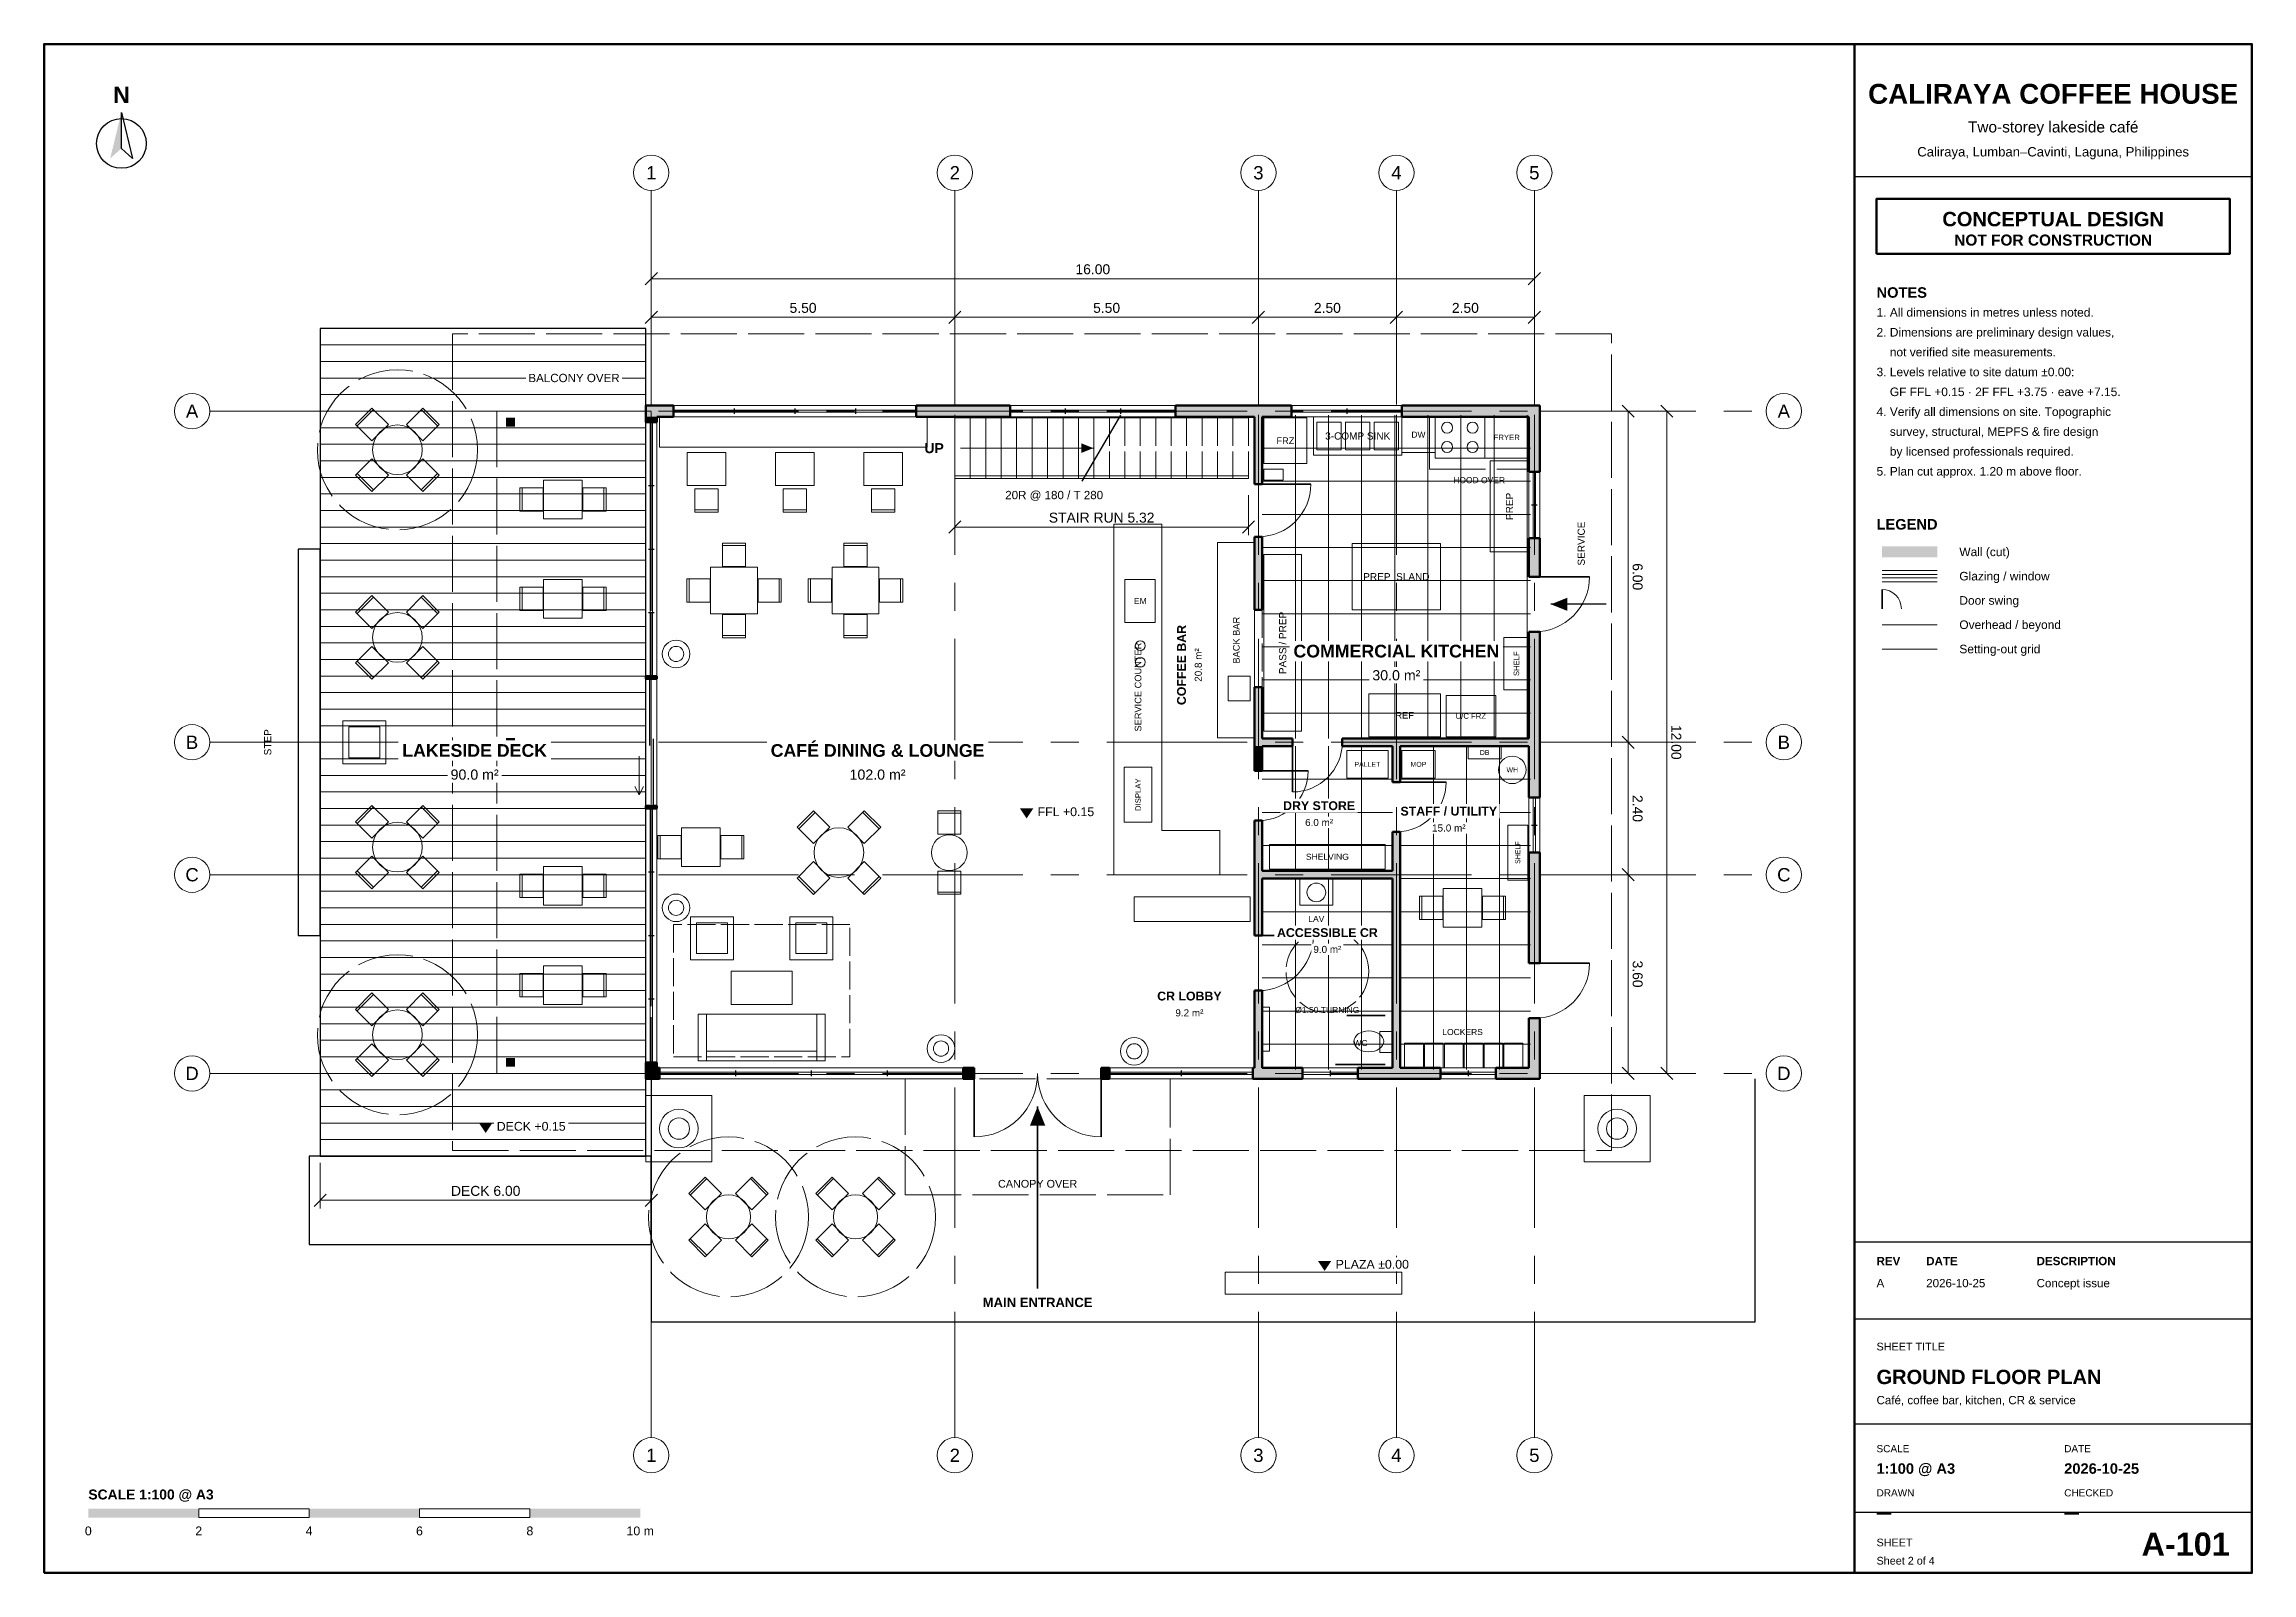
# Model space of a CAD drawing. Header units: metres. Extents: x -19 to 21, y -15.1 to 12.7.
import ezdxf
from ezdxf.enums import TextEntityAlignment as Align

# ---------------------------------------------------------------- set-up
doc = ezdxf.new("R2010")
doc.units = ezdxf.units.M
doc.header["$LTSCALE"] = 0.8
for name, pattern in [('CENTER', [5.08, 3.175, -0.635, 0.635, -0.635]), ('DASHED', [1.524, 1.27, -0.254]), ('DASHED2', [0.762, 0.635, -0.127])]:
    doc.linetypes.add(name, pattern=pattern)
for name, color, linetype, lineweight in [('A-ANNO-DIMS', 7, 'Continuous', 13), ('A-ANNO-SYMB', 7, 'Continuous', 25), ('A-ANNO-TEXT', 7, 'Continuous', 18), ('A-COLS', 7, 'Continuous', 35), ('A-DOOR', 7, 'Continuous', 25), ('A-EQPM', 7, 'Continuous', 18), ('A-FIXT', 7, 'Continuous', 18), ('A-FLOR-PATT', 7, 'Continuous', 9), ('A-FURN', 7, 'Continuous', 13), ('A-GLAZ', 7, 'Continuous', 18), ('A-GRID', 7, 'Continuous', 13), ('A-OVHD', 7, 'Continuous', 18), ('A-STAIR', 7, 'Continuous', 25), ('A-WALL', 7, 'Continuous', 50), ('A-WALL-PATT', 7, 'Continuous', 13), ('C-SITE', 7, 'Continuous', 25), ('G-TTLB', 7, 'Continuous', 35)]:
    doc.layers.add(name, color=color, linetype=linetype, lineweight=lineweight)
doc.styles.add('ARIAL', font='arial.ttf')
doc.styles.add('ARIAL-B', font='arialbd.ttf')
doc.dimstyles.new('ARCH', dxfattribs={"dimscale": 100, "dimtxt": 0.0018, "dimasz": 0.0015, "dimexe": 0.0015, "dimexo": 0.0012, "dimgap": 0.0008, "dimtad": 1, "dimzin": 0, "dimdsep": 46, "dimtsz": 0.0011, "dimcen": 2.5, "dimclrd": 7, "dimclre": 7, "dimclrt": 7, "dimazin": 3, "dimtfac": 1, "dimtmove": 0, "dimatfit": 3, "dimlwd": 13, "dimlwe": 13})

msp = doc.modelspace()

# ---------------------------------------------------------------- texts
at = {"layer": 'A-ANNO-TEXT'}
for s, height, style, p in [('N', 0.3, 'ARIAL-B', (-17.6, 11.732)), ('CALIRAYA COFFEE HOUSE', 0.36, 'ARIAL-B', (17.4, 11.75)), ('Two-storey lakeside café', 0.2, 'ARIAL', (17.4, 11.15)), ('1', 0.24, 'ARIAL', (-8, 10.32)), ('2', 0.24, 'ARIAL', (-2.5, 10.32)), ('3', 0.24, 'ARIAL', (3, 10.32)), ('4', 0.24, 'ARIAL', (5.5, 10.32)), ('5', 0.24, 'ARIAL', (8, 10.32)), ('Caliraya, Lumban–Cavinti, Laguna, Philippines', 0.17, 'ARIAL', (17.4, 10.7)), ('CONCEPTUAL DESIGN', 0.26, 'ARIAL-B', (17.4, 9.48)), ('NOT FOR CONSTRUCTION', 0.2, 'ARIAL-B', (17.4, 9.1)), ('A', 0.24, 'ARIAL', (-16.32, 6)), ('A', 0.24, 'ARIAL', (12.52, 6)), ('3-COMP SINK', 0.13, 'ARIAL', (4.8, 5.55)), ('DW', 0.11, 'ARIAL', (5.9, 5.575)), ('FRZ', 0.12, 'ARIAL', (3.49, 5.465)), ('FRYER', 0.1, 'ARIAL', (7.5, 5.525)), ('HOOD OVER', 0.11, 'ARIAL', (7, 4.75)), ('20R @ 180 / T 280', 0.15, 'ARIAL', (-0.7, 4.48)), ('PREP ISLAND', 0.13, 'ARIAL', (5.5, 3)), ('EM', 0.11, 'ARIAL', (0.86, 2.56)), ('REF', 0.12, 'ARIAL', (5.65, 0.49)), ('U/C FRZ', 0.1, 'ARIAL', (6.85, 0.475)), ('B', 0.24, 'ARIAL', (-16.32, 0)), ('B', 0.24, 'ARIAL', (12.52, 0)), ('PALLET', 0.09, 'ARIAL', (4.975, -0.4)), ('MOP', 0.09, 'ARIAL', (5.9, -0.4)), ('DB', 0.09, 'ARIAL', (7.1, -0.185)), ('WH', 0.09, 'ARIAL', (7.6, -0.5)), ('C', 0.24, 'ARIAL', (-16.32, -2.4)), ('SHELVING', 0.11, 'ARIAL', (4.25, -2.075)), ('C', 0.24, 'ARIAL', (12.52, -2.4)), ('LAV', 0.11, 'ARIAL', (4.05, -3.2)), ('Ø1.50 TURNING', 0.11, 'ARIAL', (4.25, -4.85)), ('LOCKERS', 0.11, 'ARIAL', (6.7, -5.25)), ('WC', 0.11, 'ARIAL', (4.85, -5.45)), ('D', 0.24, 'ARIAL', (-16.32, -6)), ('D', 0.24, 'ARIAL', (12.52, -6)), ('CANOPY OVER', 0.14, 'ARIAL', (-1, -8)), ('1', 0.24, 'ARIAL', (-8, -12.92)), ('2', 0.24, 'ARIAL', (-2.5, -12.92)), ('3', 0.24, 'ARIAL', (3, -12.92)), ('4', 0.24, 'ARIAL', (5.5, -12.92)), ('5', 0.24, 'ARIAL', (8, -12.92)), ('0', 0.16, 'ARIAL', (-18.2, -14.29)), ('2', 0.16, 'ARIAL', (-16.2, -14.29)), ('4', 0.16, 'ARIAL', (-14.2, -14.29)), ('6', 0.16, 'ARIAL', (-12.2, -14.29)), ('8', 0.16, 'ARIAL', (-10.2, -14.29)), ('10 m', 0.16, 'ARIAL', (-8.2, -14.29))]:
    msp.add_text(s, height=height, dxfattribs=dict(at, style=style)).set_placement(p, align=Align.MIDDLE_CENTER)
for s, height, style, p in [('NOTES', 0.19, 'ARIAL-B', (14.2, 8.15)), ('1. All dimensions in metres unless noted.', 0.155, 'ARIAL', (14.2, 7.79)), ('2. Dimensions are preliminary design values,', 0.155, 'ARIAL', (14.2, 7.43)), ('    not verified site measurements.', 0.155, 'ARIAL', (14.2, 7.07)), ('3. Levels relative to site datum ±0.00:', 0.155, 'ARIAL', (14.2, 6.71)), ('    GF FFL +0.15 · 2F FFL +3.75 · eave +7.15.', 0.155, 'ARIAL', (14.2, 6.35)), ('4. Verify all dimensions on site. Topographic', 0.155, 'ARIAL', (14.2, 5.99)), ('    survey, structural, MEPFS & fire design', 0.155, 'ARIAL', (14.2, 5.63)), ('    by licensed professionals required.', 0.155, 'ARIAL', (14.2, 5.27)), ('5. Plan cut approx. 1.20 m above floor.', 0.155, 'ARIAL', (14.2, 4.91)), ('LEGEND', 0.19, 'ARIAL-B', (14.2, 3.95)), ('Wall (cut)', 0.155, 'ARIAL', (15.7, 3.45)), ('Glazing / window', 0.155, 'ARIAL', (15.7, 3.01)), ('Door swing', 0.155, 'ARIAL', (15.7, 2.57)), ('Overhead / beyond', 0.155, 'ARIAL', (15.7, 2.13)), ('Setting-out grid', 0.155, 'ARIAL', (15.7, 1.69)), ('REV', 0.15, 'ARIAL-B', (14.2, -9.4)), ('DATE', 0.15, 'ARIAL-B', (15.1, -9.4)), ('DESCRIPTION', 0.15, 'ARIAL-B', (17.1, -9.4)), ('A', 0.15, 'ARIAL', (14.2, -9.8)), ('2026-10-25', 0.15, 'ARIAL', (15.1, -9.8)), ('Concept issue', 0.15, 'ARIAL', (17.1, -9.8)), ('SHEET TITLE', 0.14, 'ARIAL', (14.2, -10.95)), ('GROUND FLOOR PLAN', 0.26, 'ARIAL-B', (14.2, -11.5)), ('Café, coffee bar, kitchen, CR & service', 0.15, 'ARIAL', (14.2, -11.92)), ('SCALE', 0.13, 'ARIAL', (14.2, -12.8)), ('DATE', 0.13, 'ARIAL', (17.6, -12.8)), ('1:100 @ A3', 0.19, 'ARIAL-B', (14.2, -13.16)), ('2026-10-25', 0.19, 'ARIAL-B', (17.6, -13.16)), ('SCALE 1:100 @ A3', 0.18, 'ARIAL-B', (-18.2, -13.63)), ('DRAWN', 0.13, 'ARIAL', (14.2, -13.6)), ('CHECKED', 0.13, 'ARIAL', (17.6, -13.6)), ('—', 0.19, 'ARIAL-B', (14.2, -13.96)), ('—', 0.19, 'ARIAL-B', (17.6, -13.96)), ('SHEET', 0.14, 'ARIAL', (14.2, -14.5)), ('Sheet 2 of 4', 0.14, 'ARIAL', (14.2, -14.83))]:
    msp.add_text(s, height=height, dxfattribs=dict(at, style=style)).set_placement(p, align=Align.MIDDLE_LEFT)
at = {"layer": 'A-ANNO-TEXT', "style": 'ARIAL-B'}
for s, height, p in [('UP', 0.18, (-2.7, 5.33)), ('A-101', 0.42, (20.6, -14.53))]:
    msp.add_text(s, height=height, dxfattribs=at).set_placement(p, align=Align.MIDDLE_RIGHT)
at = {"layer": 'A-ANNO-TEXT', "style": 'ARIAL'}
for s, height, p in [('PREP', 0.13, (7.55, 4.275)), ('BACK BAR', 0.12, (2.6, 1.85)), ('PASS / PREP', 0.13, (3.44, 1.8)), ('SERVICE COUNTER', 0.12, (0.82, 1)), ('SHELF', 0.1, (7.675, 1.425)), ('STEP', 0.13, (-14.95, 0)), ('DISPLAY', 0.1, (0.82, -0.95)), ('SHELF', 0.09, (7.7, -2))]:
    msp.add_text(s, height=height, rotation=90, dxfattribs=at).set_placement(p, align=Align.MIDDLE_CENTER)

# ---------------------------------------------------------------- dimensions: what is measured, and where the dimension line sits
at = {"layer": 'A-ANNO-DIMS'}
for base, p1, p2 in [((-8, 8.4), (-8, 6), (8, 6)), ((-8, 7.7), (-8, 6), (-2.5, 6)), ((-2.5, 7.7), (-2.5, 6), (3, 6)), ((3, 7.7), (3, 6), (5.5, 6)), ((5.5, 7.7), (5.5, 6), (8, 6))]:
    msp.add_linear_dim(base=base, p1=p1, p2=p2, dimstyle='ARCH', override={"dimtxsty": 'ARIAL'}, dxfattribs=at).render()
for base, p1, p2, text in [((-2.5, 3.9), (-2.5, 4.6), (2.82, 4.6), 'STAIR RUN 5.32'), ((-14, -8.3), (-14, -7.5), (-8, -7.5), 'DECK 6.00')]:
    msp.add_linear_dim(base=base, p1=p1, p2=p2, text=text, dimstyle='ARCH', override={"dimtxsty": 'ARIAL'}, dxfattribs=at).render()
for base, p1, p2 in [((9.7, 0), (8, 0), (8, -2.4)), ((9.7, -2.4), (8, -2.4), (8, -6))]:
    msp.add_linear_dim(base=base, p1=p1, p2=p2, angle=270, dimstyle='ARCH', override={"dimtxsty": 'ARIAL'}, dxfattribs=at).render()

# ---------------------------------------------------------------- hatches: boundary and pattern name
at = {"layer": 'A-ANNO-SYMB'}
for points in [[(-17.6, 11.413), (-17.803, 10.58), (-17.6, 10.76)], [(0.01, 5.33), (-0.21, 5.418), (-0.21, 5.242)], [(8.3, 2.5), (8.6, 2.38), (8.6, 2.62)], [(-1.32, -1.2), (-1.08, -1.2), (-1.2, -1.38)], [(-1, -6.6), (-1.14, -6.95), (-0.86, -6.95)], [(-11.12, -6.9), (-10.88, -6.9), (-11, -7.08)], [(4.08, -9.4), (4.32, -9.4), (4.2, -9.58)], [(-18.2, -14.05), (-16.2, -14.05), (-16.2, -13.89), (-18.2, -13.89)], [(-14.2, -14.05), (-12.2, -14.05), (-12.2, -13.89), (-14.2, -13.89)], [(-10.2, -14.05), (-8.2, -14.05), (-8.2, -13.89), (-10.2, -13.89)]]:
    msp.add_hatch(color=7, dxfattribs=at).paths.add_polyline_path(points)
at = {"layer": 'A-COLS'}
for points in [[(-10.63, 5.72), (-10.47, 5.72), (-10.47, 5.88), (-10.63, 5.88)], [(-10.63, -0.08), (-10.47, -0.08), (-10.47, 0.08), (-10.63, 0.08)], [(-10.63, -5.88), (-10.47, -5.88), (-10.47, -5.72), (-10.63, -5.72)]]:
    msp.add_hatch(color=7, dxfattribs=at).paths.add_polyline_path(points)
at = {"layer": 'A-WALL-PATT'}
for points in [[(-8.1, 6.1), (-7.6, 6.1), (-7.6, 5.9), (-8.1, 5.9)], [(-3.2, 6.1), (-1.5, 6.1), (-1.5, 5.9), (-3.2, 5.9)], [(1.5, 6.1), (3.6, 6.1), (3.6, 5.9), (1.5, 5.9)], [(5.6, 6.1), (8.1, 6.1), (8.1, 5.9), (5.6, 5.9)], [(-8.1, 5.9), (-8.1, 5.8), (-7.9, 5.8), (-7.9, 5.9)], [(2.93, 5.9), (2.93, 4.675), (3.07, 4.675), (3.07, 5.9)], [(7.9, 5.9), (7.9, 4.9), (8.1, 4.9), (8.1, 5.9)], [(2.93, 3.725), (2.93, 2.4), (3.07, 2.4), (3.07, 3.725)], [(7.9, 3.7), (7.9, 3), (8.1, 3), (8.1, 3.7)], [(7.9, 2), (7.9, -1), (8.1, -1), (8.1, 2)], [(-8.1, 1.2), (-8.1, 1.15), (-7.9, 1.15), (-7.9, 1.2)], [(2.93, 1), (2.93, -0.07), (3.07, -0.07), (3.07, 1)], [(3.07, 0.07), (3.62, 0.07), (3.62, -0.07), (3.07, -0.07)], [(4.52, 0.07), (8, 0.07), (8, -0.07), (4.52, -0.07)], [(2.93, -0.07), (2.93, -0.52), (3.07, -0.52), (3.07, -0.07)], [(5.43, -0.07), (5.43, -0.72), (5.57, -0.72), (5.57, -0.07)], [(-8.1, -1.15), (-8.1, -1.2), (-7.9, -1.2), (-7.9, -1.15)], [(2.93, -1.42), (2.93, -2.4), (3.07, -2.4), (3.07, -1.42)], [(5.43, -1.62), (5.43, -5.9), (5.57, -5.9), (5.57, -1.62)], [(7.9, -2), (7.9, -4), (8.1, -4), (8.1, -2)], [(2.93, -2.4), (2.93, -3.5), (3.07, -3.5), (3.07, -2.4)], [(3.07, -2.33), (5.43, -2.33), (5.43, -2.47), (3.07, -2.47)], [(2.93, -4.5), (2.93, -5.9), (3.07, -5.9), (3.07, -4.5)], [(7.9, -5), (7.9, -5.9), (8.1, -5.9), (8.1, -5)], [(-8.1, -5.8), (-8.1, -5.9), (-7.9, -5.9), (-7.9, -5.8)], [(-8.1, -5.9), (-7.85, -5.9), (-7.85, -6.1), (-8.1, -6.1)], [(-2.35, -5.9), (-2.15, -5.9), (-2.15, -6.1), (-2.35, -6.1)], [(0.15, -5.9), (0.3, -5.9), (0.3, -6.1), (0.15, -6.1)], [(2.9, -5.9), (3.8, -5.9), (3.8, -6.1), (2.9, -6.1)], [(4.8, -5.9), (6.3, -5.9), (6.3, -6.1), (4.8, -6.1)], [(7.3, -5.9), (8.1, -5.9), (8.1, -6.1), (7.3, -6.1)]]:
    msp.add_hatch(color=7, dxfattribs=at).paths.add_polyline_path(points)
at = {"layer": 'G-TTLB'}
msp.add_hatch(color=7, dxfattribs=at).paths.add_polyline_path([(14.3, 3.35), (15.3, 3.35), (15.3, 3.55), (14.3, 3.55)])

# ---------------------------------------------------------------- linework, layer by layer
at = {"layer": 'A-ANNO-SYMB', "linetype": 'Continuous', "lineweight": 25}
msp.add_lwpolyline([(-17.6, 11.413), (-17.398, 10.58), (-17.6, 10.76)], close=True, dxfattribs=at)
at = {"layer": 'A-ANNO-SYMB', "linetype": 'Continuous', "lineweight": 18}
msp.add_lwpolyline([(-2.4, 5.33), (0.01, 5.33)], dxfattribs=at)
at = {"layer": 'A-ANNO-SYMB', "linetype": 'Continuous', "lineweight": 25}
msp.add_lwpolyline([(9.3, 2.5), (8.3, 2.5)], dxfattribs=at)
at = {"layer": 'A-ANNO-SYMB', "linetype": 'Continuous', "lineweight": 13}
for points in [[(-8.22, -0.25), (-8.22, -0.95)], [(-8.22, -0.95), (-8.3, -0.8)], [(-8.22, -0.95), (-8.14, -0.8)]]:
    msp.add_lwpolyline(points, dxfattribs=at)
at = {"layer": 'A-ANNO-SYMB', "linetype": 'Continuous', "lineweight": 35}
msp.add_lwpolyline([(-1, -9.9), (-1, -6.6)], dxfattribs=at)
at = {"layer": 'A-ANNO-SYMB', "linetype": 'Continuous', "lineweight": 18}
for points in [[(-16.2, -14.05), (-14.2, -14.05), (-14.2, -13.89), (-16.2, -13.89)], [(-12.2, -14.05), (-10.2, -14.05), (-10.2, -13.89), (-12.2, -13.89)]]:
    msp.add_lwpolyline(points, close=True, dxfattribs=at)
at = {"layer": 'A-ANNO-SYMB', "linetype": 'Continuous', "lineweight": 25}
msp.add_circle((-17.6, 10.85), 0.45, dxfattribs=at)
at = {"layer": 'A-DOOR', "linetype": 'Continuous', "lineweight": 25}
for points in [[(2.93, 4.675), (3.07, 4.675)], [(2.93, 3.725), (3.07, 3.725)], [(7.9, 3), (8.1, 3)], [(7.9, 2), (8.1, 2)], [(3.62, 0.07), (3.62, -0.07)], [(4.52, 0.07), (4.52, -0.07)], [(2.93, -0.52), (3.07, -0.52)], [(5.43, -0.72), (5.57, -0.72)], [(2.93, -1.42), (3.07, -1.42)], [(5.43, -1.62), (5.57, -1.62)], [(2.93, -3.5), (3.07, -3.5)], [(7.9, -4), (8.1, -4)], [(2.93, -4.5), (3.07, -4.5)], [(7.9, -5), (8.1, -5)], [(-2.15, -5.9), (-2.15, -6.1)], [(0.15, -5.9), (0.15, -6.1)]]:
    msp.add_lwpolyline(points, dxfattribs=at)
at = {"layer": 'A-DOOR', "linetype": 'Continuous', "lineweight": 35}
for points in [[(3, 4.675), (3.95, 4.675)], [(8, 3), (9, 3)], [(3.62, 0), (3.62, -0.9)], [(3, -0.52), (3.9, -0.52)], [(5.5, -0.72), (6.4, -0.72)], [(3, -3.5), (4, -3.5)], [(8, -4), (9, -4)], [(-2.15, -6), (-2.15, -7.15)], [(0.15, -6), (0.15, -7.15)]]:
    msp.add_lwpolyline(points, dxfattribs=at)
at = {"layer": 'A-DOOR', "linetype": 'Continuous', "lineweight": 13}
for centre, radius, start, end in [((3, 4.675), 0.95, -90, 0), ((8, 3), 1, -90, 0), ((3.62, 0), 0.9, -90, 0), ((3, -0.52), 0.9, -90, 0), ((5.5, -0.72), 0.9, -90, 0), ((3, -3.5), 1, -90, 0), ((8, -4), 1, -90, 0), ((-2.15, -6), 1.15, -90, 0), ((0.15, -6), 1.15, 180, 270)]:
    msp.add_arc(centre, radius, start, end, dxfattribs=at)
at = {"layer": 'A-EQPM', "linetype": 'Continuous', "lineweight": 18}
for points in [[(3.1, 5.05), (3.88, 5.05), (3.88, 5.88), (3.1, 5.88)], [(4, 5.2), (5.6, 5.2), (5.6, 5.9), (4, 5.9)], [(5.6, 5.25), (6.2, 5.25), (6.2, 5.9), (5.6, 5.9)], [(6.2, 5.15), (7.1, 5.15), (7.1, 5.9), (6.2, 5.9)], [(7.1, 5.15), (7.9, 5.15), (7.9, 5.9), (7.1, 5.9)], [(7.2, 3.45), (7.9, 3.45), (7.9, 5.1), (7.2, 5.1)], [(0.38, 3.95), (0.38, -2.4), (2.3, -2.4), (2.3, -1.6), (1.25, -1.6), (1.25, 3.95)], [(2.26, 0.08), (2.93, 0.08), (2.93, 3.62), (2.26, 3.62)], [(4.7, 2.4), (6.3, 2.4), (6.3, 3.6), (4.7, 3.6)], [(3.1, 0.2), (3.78, 0.2), (3.78, 3.4), (3.1, 3.4)], [(7.45, 0.95), (7.9, 0.95), (7.9, 1.9), (7.45, 1.9)], [(5, 0.1), (6.3, 0.1), (6.3, 0.88), (5, 0.88)], [(6.4, 0.1), (7.3, 0.1), (7.3, 0.85), (6.4, 0.85)], [(4.6, -0.65), (5.35, -0.65), (5.35, -0.15), (4.6, -0.15)], [(5.6, -0.65), (6.2, -0.65), (6.2, -0.15), (5.6, -0.15)], [(6.8, -0.3), (7.4, -0.3), (7.4, -0.07), (6.8, -0.07)], [(7.52, -2.5), (7.88, -2.5), (7.88, -1.5), (7.52, -1.5)], [(3.2, -2.3), (5.3, -2.3), (5.3, -1.85), (3.2, -1.85)]]:
    msp.add_lwpolyline(points, close=True, dxfattribs=at)
at = {"layer": 'A-EQPM', "linetype": 'Continuous', "lineweight": 13}
for points in [[(0.58, 2.17), (1.13, 2.17), (1.13, 2.95), (0.58, 2.95)], [(0.57, -1.45), (1.07, -1.45), (1.07, -0.45), (0.57, -0.45)]]:
    msp.add_lwpolyline(points, close=True, dxfattribs=at)
for centre, radius in [((6.42, 5.7), 0.1), ((6.88, 5.7), 0.1), ((6.42, 5.35), 0.1), ((6.88, 5.35), 0.1), ((0.86, 1.75), 0.09), ((0.86, 1.45), 0.09)]:
    msp.add_circle(centre, radius, dxfattribs=at)
at = {"layer": 'A-EQPM', "linetype": 'Continuous', "lineweight": 18}
msp.add_circle((7.6, -0.5), 0.25, dxfattribs=at)
at = {"layer": 'A-FIXT', "linetype": 'Continuous', "lineweight": 13}
for points in [[(4.06, 5.3), (4.5, 5.3), (4.5, 5.8), (4.06, 5.8)], [(4.58, 5.3), (5.02, 5.3), (5.02, 5.8), (4.58, 5.8)], [(5.1, 5.3), (5.54, 5.3), (5.54, 5.8), (5.1, 5.8)], [(3.1, 4.75), (3.45, 4.75), (3.45, 4.95), (3.1, 4.95)], [(2.45, 0.75), (2.85, 0.75), (2.85, 1.2), (2.45, 1.2)], [(3.07, -5.6), (3.2, -5.6), (3.2, -4.8), (3.07, -4.8)]]:
    msp.add_lwpolyline(points, close=True, dxfattribs=at)
at = {"layer": 'A-FIXT', "linetype": 'Continuous', "lineweight": 18}
for points in [[(3.75, -2.95), (4.35, -2.95), (4.35, -2.47), (3.75, -2.47)], [(5.27, -5.42), (5.265, -5.457), (5.249, -5.493), (5.224, -5.526), (5.191, -5.554), (5.15, -5.578), (5.103, -5.596), (5.053, -5.606), (5, -5.61), (4.947, -5.606), (4.897, -5.596), (4.85, -5.578), (4.809, -5.554), (4.776, -5.526), (4.751, -5.493), (4.735, -5.457), (4.73, -5.42), (4.735, -5.383), (4.751, -5.347), (4.776, -5.314), (4.809, -5.286), (4.85, -5.262), (4.897, -5.244), (4.947, -5.234), (5, -5.23), (5.053, -5.234), (5.103, -5.244), (5.15, -5.262), (5.191, -5.286), (5.224, -5.314), (5.249, -5.347), (5.265, -5.383), (5.27, -5.42)], [(5.2, -5.62), (5.43, -5.62), (5.43, -5.24), (5.2, -5.24)]]:
    msp.add_lwpolyline(points, close=True, dxfattribs=at)
at = {"layer": 'A-FIXT', "linetype": 'Continuous', "lineweight": 35}
for points in [[(4.6, -4.95), (5.3, -4.95)], [(4.4, -5.84), (5.3, -5.84)]]:
    msp.add_lwpolyline(points, dxfattribs=at)
at = {"layer": 'A-FIXT', "linetype": 'Continuous', "lineweight": 13}
msp.add_circle((4.05, -2.72), 0.17, dxfattribs=at)
at = {"layer": 'A-FIXT', "linetype": 'DASHED2', "lineweight": 9}
msp.add_circle((4.25, -4.15), 0.75, dxfattribs=at)
at = {"layer": 'A-FLOR-PATT', "linetype": 'Continuous', "lineweight": 9}
for points in [[(-14, 7.2), (-8.1, 7.2)], [(-14, 6.9), (-8.1, 6.9)], [(-14, 6.6), (-8.1, 6.6)], [(-14, 6.3), (-8.1, 6.3)], [(-14, 6), (-8.1, 6)], [(-14, 5.7), (-8.1, 5.7)], [(3.67, 5.93), (3.67, 0.07)], [(4.27, 5.93), (4.27, 0.07)], [(4.87, 5.93), (4.87, 0.07)], [(5.47, 5.93), (5.47, 0.07)], [(6.07, 5.93), (6.07, 0.07)], [(6.67, 5.93), (6.67, 0.07)], [(7.27, 5.93), (7.27, 0.07)], [(7.87, 5.93), (7.87, 0.07)], [(-14, 5.4), (-8.1, 5.4)], [(3.07, 5.33), (7.93, 5.33)], [(-14, 5.1), (-8.1, 5.1)], [(-14, 4.8), (-8.1, 4.8)], [(-14, 4.5), (-8.1, 4.5)], [(3.07, 4.73), (7.93, 4.73)], [(-14, 4.2), (-8.1, 4.2)], [(3.07, 4.13), (7.93, 4.13)], [(-14, 3.9), (-8.1, 3.9)], [(-14, 3.6), (-8.1, 3.6)], [(-14, 3.3), (-8.1, 3.3)], [(3.07, 3.53), (7.93, 3.53)], [(-14, 3), (-8.1, 3)], [(3.07, 2.93), (7.93, 2.93)], [(-14, 2.7), (-8.1, 2.7)], [(-14, 2.4), (-8.1, 2.4)], [(-14, 2.1), (-8.1, 2.1)], [(3.07, 2.33), (7.93, 2.33)], [(-14, 1.8), (-8.1, 1.8)], [(3.07, 1.73), (7.93, 1.73)], [(-14, 1.5), (-8.1, 1.5)], [(-14, 1.2), (-8.1, 1.2)], [(-14, 0.9), (-8.1, 0.9)], [(3.07, 1.13), (7.93, 1.13)], [(-14, 0.6), (-8.1, 0.6)], [(3.07, 0.53), (7.93, 0.53)], [(-14, 0.3), (-8.1, 0.3)], [(-14, 0), (-8.1, 0)], [(-14, -0.3), (-8.1, -0.3)], [(3.67, -0.07), (3.67, -2.33)], [(4.27, -0.07), (4.27, -2.33)], [(4.87, -0.07), (4.87, -2.33)], [(6.17, -0.07), (6.17, -5.93)], [(6.77, -0.07), (6.77, -5.93)], [(7.37, -0.07), (7.37, -5.93)], [(-14, -0.6), (-8.1, -0.6)], [(3.07, -0.67), (5.43, -0.67)], [(5.57, -0.67), (7.93, -0.67)], [(-14, -0.9), (-8.1, -0.9)], [(-14, -1.2), (-8.1, -1.2)], [(-14, -1.5), (-8.1, -1.5)], [(3.07, -1.27), (5.43, -1.27)], [(5.57, -1.27), (7.93, -1.27)], [(-14, -1.8), (-8.1, -1.8)], [(3.07, -1.87), (5.43, -1.87)], [(5.57, -1.87), (7.93, -1.87)], [(-14, -2.1), (-8.1, -2.1)], [(-14, -2.4), (-8.1, -2.4)], [(-14, -2.7), (-8.1, -2.7)], [(3.67, -2.47), (3.67, -5.93)], [(4.27, -2.47), (4.27, -5.93)], [(4.87, -2.47), (4.87, -5.93)], [(5.57, -2.47), (7.93, -2.47)], [(-14, -3), (-8.1, -3)], [(3.07, -3.07), (5.43, -3.07)], [(5.57, -3.07), (7.93, -3.07)], [(-14, -3.3), (-8.1, -3.3)], [(-14, -3.6), (-8.1, -3.6)], [(-14, -3.9), (-8.1, -3.9)], [(3.07, -3.67), (5.43, -3.67)], [(5.57, -3.67), (7.93, -3.67)], [(-14, -4.2), (-8.1, -4.2)], [(3.07, -4.27), (5.43, -4.27)], [(5.57, -4.27), (7.93, -4.27)], [(-14, -4.5), (-8.1, -4.5)], [(-14, -4.8), (-8.1, -4.8)], [(-14, -5.1), (-8.1, -5.1)], [(3.07, -4.87), (5.43, -4.87)], [(5.57, -4.87), (7.93, -4.87)], [(-14, -5.4), (-8.1, -5.4)], [(3.07, -5.47), (5.43, -5.47)], [(5.57, -5.47), (7.93, -5.47)], [(-14, -5.7), (-8.1, -5.7)], [(-14, -6), (-8.1, -6)], [(-14, -6.3), (-8.1, -6.3)], [(-14, -6.6), (-8.1, -6.6)], [(-14, -6.9), (-8.1, -6.9)], [(-14, -7.2), (-8.1, -7.2)]]:
    msp.add_lwpolyline(points, dxfattribs=at)
at = {"layer": 'A-FURN', "linetype": 'Continuous', "lineweight": 13}
for points in [[(-13.357, 5.76), (-13.06, 6.057), (-12.763, 5.76), (-13.06, 5.463)], [(-12.14, 6.057), (-11.843, 5.76), (-12.14, 5.463), (-12.437, 5.76)], [(-7.85, 5.35), (-3, 5.35), (-3, 5.9), (-7.85, 5.9)], [(-7.35, 4.65), (-6.65, 4.65), (-6.65, 5.25), (-7.35, 5.25)], [(-5.75, 4.65), (-5.05, 4.65), (-5.05, 5.25), (-5.75, 5.25)], [(-4.15, 4.65), (-3.45, 4.65), (-3.45, 5.25), (-4.15, 5.25)], [(-13.06, 4.543), (-13.357, 4.84), (-13.06, 5.137), (-12.763, 4.84)], [(-11.843, 4.84), (-12.14, 4.543), (-12.437, 4.84), (-12.14, 5.137)], [(-10.38, 4.19), (-10.38, 4.61), (-9.96, 4.61), (-9.96, 4.19)], [(-9.95, 4.05), (-9.25, 4.05), (-9.25, 4.75), (-9.95, 4.75)], [(-8.82, 4.61), (-8.82, 4.19), (-9.24, 4.19), (-9.24, 4.61)], [(-6.79, 4.17), (-7.21, 4.17), (-7.21, 4.59), (-6.79, 4.59)], [(-5.19, 4.17), (-5.61, 4.17), (-5.61, 4.59), (-5.19, 4.59)], [(-3.59, 4.17), (-4.01, 4.17), (-4.01, 4.59), (-3.59, 4.59)], [(-6.71, 3.605), (-6.29, 3.605), (-6.29, 3.185), (-6.71, 3.185)], [(-4.51, 3.605), (-4.09, 3.605), (-4.09, 3.185), (-4.51, 3.185)], [(-10.38, 2.39), (-10.38, 2.81), (-9.96, 2.81), (-9.96, 2.39)], [(-9.95, 2.25), (-9.25, 2.25), (-9.25, 2.95), (-9.95, 2.95)], [(-8.82, 2.81), (-8.82, 2.39), (-9.24, 2.39), (-9.24, 2.81)], [(-7.355, 2.54), (-7.355, 2.96), (-6.935, 2.96), (-6.935, 2.54)], [(-6.925, 2.325), (-6.075, 2.325), (-6.075, 3.175), (-6.925, 3.175)], [(-5.645, 2.96), (-5.645, 2.54), (-6.065, 2.54), (-6.065, 2.96)], [(-5.155, 2.54), (-5.155, 2.96), (-4.735, 2.96), (-4.735, 2.54)], [(-4.725, 2.325), (-3.875, 2.325), (-3.875, 3.175), (-4.725, 3.175)], [(-3.445, 2.96), (-3.445, 2.54), (-3.865, 2.54), (-3.865, 2.96)], [(-13.357, 2.36), (-13.06, 2.657), (-12.763, 2.36), (-13.06, 2.063)], [(-12.14, 2.657), (-11.843, 2.36), (-12.14, 2.063), (-12.437, 2.36)], [(-6.29, 1.895), (-6.71, 1.895), (-6.71, 2.315), (-6.29, 2.315)], [(-4.09, 1.895), (-4.51, 1.895), (-4.51, 2.315), (-4.09, 2.315)], [(-13.06, 1.143), (-13.357, 1.44), (-13.06, 1.737), (-12.763, 1.44)], [(-11.843, 1.44), (-12.14, 1.143), (-12.437, 1.44), (-12.14, 1.737)], [(-13.59, -0.39), (-12.81, -0.39), (-12.81, 0.39), (-13.59, 0.39)], [(-13.357, -1.44), (-13.06, -1.143), (-12.763, -1.44), (-13.06, -1.737)], [(-12.14, -1.143), (-11.843, -1.44), (-12.14, -1.737), (-12.437, -1.44)], [(-7.45, -2.25), (-6.75, -2.25), (-6.75, -1.55), (-7.45, -1.55)], [(-5.357, -1.54), (-5.06, -1.243), (-4.763, -1.54), (-5.06, -1.837)], [(-4.14, -1.243), (-3.843, -1.54), (-4.14, -1.837), (-4.437, -1.54)], [(-2.81, -1.245), (-2.39, -1.245), (-2.39, -1.665), (-2.81, -1.665)], [(-7.88, -2.11), (-7.88, -1.69), (-7.46, -1.69), (-7.46, -2.11)], [(-6.32, -1.69), (-6.32, -2.11), (-6.74, -2.11), (-6.74, -1.69)], [(-13.06, -2.657), (-13.357, -2.36), (-13.06, -2.063), (-12.763, -2.36)], [(-11.843, -2.36), (-12.14, -2.657), (-12.437, -2.36), (-12.14, -2.063)], [(-10.38, -2.81), (-10.38, -2.39), (-9.96, -2.39), (-9.96, -2.81)], [(-9.95, -2.95), (-9.25, -2.95), (-9.25, -2.25), (-9.95, -2.25)], [(-8.82, -2.39), (-8.82, -2.81), (-9.24, -2.81), (-9.24, -2.39)], [(-5.06, -2.757), (-5.357, -2.46), (-5.06, -2.163), (-4.763, -2.46)], [(-3.843, -2.46), (-4.14, -2.757), (-4.437, -2.46), (-4.14, -2.163)], [(-2.39, -2.755), (-2.81, -2.755), (-2.81, -2.335), (-2.39, -2.335)], [(0.75, -3.25), (2.85, -3.25), (2.85, -2.8), (0.75, -2.8)], [(5.92, -3.21), (5.92, -2.79), (6.34, -2.79), (6.34, -3.21)], [(6.35, -3.35), (7.05, -3.35), (7.05, -2.65), (6.35, -2.65)], [(7.48, -2.79), (7.48, -3.21), (7.06, -3.21), (7.06, -2.79)], [(-7.29, -3.94), (-6.51, -3.94), (-6.51, -3.16), (-7.29, -3.16)], [(-5.49, -3.94), (-4.71, -3.94), (-4.71, -3.16), (-5.49, -3.16)], [(-10.38, -4.61), (-10.38, -4.19), (-9.96, -4.19), (-9.96, -4.61)], [(-9.95, -4.75), (-9.25, -4.75), (-9.25, -4.05), (-9.95, -4.05)], [(-8.82, -4.19), (-8.82, -4.61), (-9.24, -4.61), (-9.24, -4.19)], [(-6.55, -4.75), (-5.45, -4.75), (-5.45, -4.15), (-6.55, -4.15)], [(-13.357, -4.84), (-13.06, -4.543), (-12.763, -4.84), (-13.06, -5.137)], [(-12.14, -4.543), (-11.843, -4.84), (-12.14, -5.137), (-12.437, -4.84)], [(-7.15, -5.775), (-4.85, -5.775), (-4.85, -4.925), (-7.15, -4.925)], [(-13.06, -6.057), (-13.357, -5.76), (-13.06, -5.463), (-12.763, -5.76)], [(-11.843, -5.76), (-12.14, -6.057), (-12.437, -5.76), (-12.14, -5.463)], [(5.65, -5.9), (5.99, -5.9), (5.99, -5.45), (5.65, -5.45)], [(6.01, -5.9), (6.35, -5.9), (6.35, -5.45), (6.01, -5.45)], [(6.37, -5.9), (6.71, -5.9), (6.71, -5.45), (6.37, -5.45)], [(6.73, -5.9), (7.07, -5.9), (7.07, -5.45), (6.73, -5.45)], [(7.09, -5.9), (7.43, -5.9), (7.43, -5.45), (7.09, -5.45)], [(7.45, -5.9), (7.79, -5.9), (7.79, -5.45), (7.45, -5.45)], [(-8.1, -7.6), (-6.9, -7.6), (-6.9, -6.4), (-8.1, -6.4)], [(8.9, -7.6), (10.1, -7.6), (10.1, -6.4), (8.9, -6.4)], [(-7.321, -8.176), (-7.024, -7.879), (-6.727, -8.176), (-7.024, -8.473)], [(-6.176, -7.879), (-5.879, -8.176), (-6.176, -8.473), (-6.473, -8.176)], [(-5.021, -8.176), (-4.724, -7.879), (-4.427, -8.176), (-4.724, -8.473)], [(-3.876, -7.879), (-3.579, -8.176), (-3.876, -8.473), (-4.173, -8.176)], [(-7.024, -9.321), (-7.321, -9.024), (-7.024, -8.727), (-6.727, -9.024)], [(-5.879, -9.024), (-6.176, -9.321), (-6.473, -9.024), (-6.176, -8.727)], [(-4.724, -9.321), (-5.021, -9.024), (-4.724, -8.727), (-4.427, -9.024)], [(-3.579, -9.024), (-3.876, -9.321), (-4.173, -9.024), (-3.876, -8.727)], [(2.4, -10), (5.6, -10), (5.6, -9.6), (2.4, -9.6)]]:
    msp.add_lwpolyline(points, close=True, dxfattribs=at)
at = {"layer": 'A-FURN', "linetype": 'Continuous', "lineweight": 9}
for points in [[(-13.328, 5.731), (-13.031, 6.028)], [(-12.169, 6.028), (-11.872, 5.731)], [(-13.031, 4.572), (-13.328, 4.869)], [(-11.872, 4.869), (-12.169, 4.572)], [(-10.34, 4.19), (-10.34, 4.61)], [(-8.86, 4.61), (-8.86, 4.19)], [(-6.79, 4.21), (-7.21, 4.21)], [(-5.19, 4.21), (-5.61, 4.21)], [(-3.59, 4.21), (-4.01, 4.21)], [(-6.71, 3.565), (-6.29, 3.565)], [(-4.51, 3.565), (-4.09, 3.565)], [(-10.34, 2.39), (-10.34, 2.81)], [(-8.86, 2.81), (-8.86, 2.39)], [(-7.315, 2.54), (-7.315, 2.96)], [(-5.685, 2.96), (-5.685, 2.54)], [(-5.115, 2.54), (-5.115, 2.96)], [(-3.485, 2.96), (-3.485, 2.54)], [(-13.328, 2.331), (-13.031, 2.628)], [(-12.169, 2.628), (-11.872, 2.331)], [(-6.29, 1.935), (-6.71, 1.935)], [(-4.09, 1.935), (-4.51, 1.935)], [(-13.031, 1.172), (-13.328, 1.469)], [(-11.872, 1.469), (-12.169, 1.172)], [(-13.328, -1.469), (-13.031, -1.172)], [(-12.169, -1.172), (-11.872, -1.469)], [(-5.328, -1.569), (-5.031, -1.272)], [(-4.169, -1.272), (-3.872, -1.569)], [(-2.81, -1.285), (-2.39, -1.285)], [(-7.84, -2.11), (-7.84, -1.69)], [(-6.36, -1.69), (-6.36, -2.11)], [(-13.031, -2.628), (-13.328, -2.331)], [(-11.872, -2.331), (-12.169, -2.628)], [(-10.34, -2.81), (-10.34, -2.39)], [(-8.86, -2.39), (-8.86, -2.81)], [(-5.031, -2.728), (-5.328, -2.431)], [(-3.872, -2.431), (-4.169, -2.728)], [(-2.39, -2.715), (-2.81, -2.715)], [(5.96, -3.21), (5.96, -2.79)], [(7.44, -2.79), (7.44, -3.21)], [(-10.34, -4.61), (-10.34, -4.19)], [(-8.86, -4.19), (-8.86, -4.61)], [(-13.328, -4.869), (-13.031, -4.572)], [(-12.169, -4.572), (-11.872, -4.869)], [(-7, -4.925), (-7, -5.775)], [(-5, -4.925), (-5, -5.775)], [(-7, -5.595), (-5, -5.595)], [(-13.031, -6.028), (-13.328, -5.731)], [(-11.872, -5.731), (-12.169, -6.028)], [(-7.293, -8.204), (-6.996, -7.907)], [(-6.204, -7.907), (-5.907, -8.204)], [(-4.993, -8.204), (-4.696, -7.907)], [(-3.904, -7.907), (-3.607, -8.204)], [(-6.996, -9.293), (-7.293, -8.996)], [(-5.907, -8.996), (-6.204, -9.293)], [(-4.696, -9.293), (-4.993, -8.996)], [(-3.607, -8.996), (-3.904, -9.293)]]:
    msp.add_lwpolyline(points, dxfattribs=at)
for points in [[(-13.48, -0.28), (-12.92, -0.28), (-12.92, 0.28), (-13.48, 0.28)], [(-7.18, -3.83), (-6.62, -3.83), (-6.62, -3.27), (-7.18, -3.27)], [(-5.38, -3.83), (-4.82, -3.83), (-4.82, -3.27), (-5.38, -3.27)]]:
    msp.add_lwpolyline(points, close=True, dxfattribs=at)
at = {"layer": 'A-FURN', "linetype": 'DASHED2', "lineweight": 9}
msp.add_lwpolyline([(-7.6, -5.7), (-4.4, -5.7), (-4.4, -3.3), (-7.6, -3.3)], close=True, dxfattribs=at)
at = {"layer": 'A-FURN', "linetype": 'Continuous', "lineweight": 13}
for centre, radius in [((-12.6, 5.3), 0.45), ((-12.6, 1.9), 0.45), ((-7.55, 1.6), 0.25), ((-12.6, -1.9), 0.45), ((-4.6, -2), 0.45), ((-2.6, -2), 0.325), ((-7.55, -3), 0.25), ((-12.6, -5.3), 0.45), ((-2.75, -5.55), 0.25), ((0.75, -5.6), 0.25), ((-7.5, -7), 0.35), ((9.5, -7), 0.35), ((-6.6, -8.6), 0.4), ((-4.3, -8.6), 0.4)]:
    msp.add_circle(centre, radius, dxfattribs=at)
at = {"layer": 'A-FURN', "linetype": 'Continuous', "lineweight": 9}
for centre, radius in [((-7.55, 1.6), 0.138), ((-7.55, -3), 0.138), ((-2.75, -5.55), 0.138), ((0.75, -5.6), 0.138), ((-7.5, -7), 0.193), ((9.5, -7), 0.193)]:
    msp.add_circle(centre, radius, dxfattribs=at)
at = {"layer": 'A-GLAZ', "linetype": 'Continuous', "lineweight": 13}
for points in [[(-7.6, 6.1), (-3.2, 6.1)], [(-1.5, 6.1), (1.5, 6.1)], [(3.6, 6.1), (5.6, 6.1)], [(-8.1, 5.8), (-8.1, 1.2)], [(-7.9, 5.8), (-7.9, 1.2)], [(-7.6, 5.9), (-3.2, 5.9)], [(-1.5, 5.9), (1.5, 5.9)], [(3.6, 5.9), (5.6, 5.9)], [(7.9, 4.9), (7.9, 3.7)], [(8.1, 4.9), (8.1, 3.7)], [(-8.1, 1.15), (-8.1, -1.15)], [(-7.9, 1.15), (-7.9, -1.15)], [(7.9, -1), (7.9, -2)], [(8.1, -1), (8.1, -2)], [(-8.1, -1.2), (-8.1, -5.8)], [(-7.9, -1.2), (-7.9, -5.8)], [(-7.85, -5.9), (-2.35, -5.9)], [(0.3, -5.9), (2.9, -5.9)], [(3.8, -5.9), (4.8, -5.9)], [(6.3, -5.9), (7.3, -5.9)], [(-7.85, -6.1), (-2.35, -6.1)], [(0.3, -6.1), (2.9, -6.1)], [(3.8, -6.1), (4.8, -6.1)], [(6.3, -6.1), (7.3, -6.1)]]:
    msp.add_lwpolyline(points, dxfattribs=at)
at = {"layer": 'A-GLAZ', "linetype": 'Continuous', "lineweight": 25}
for points in [[(-7.6, 6.05), (-7.6, 5.95)], [(-6.5, 6.05), (-6.5, 5.95)], [(-5.4, 6.05), (-5.4, 5.95)], [(-4.3, 6.05), (-4.3, 5.95)], [(-3.2, 6.05), (-3.2, 5.95)], [(-1.5, 6.05), (-1.5, 5.95)], [(-0.5, 6.05), (-0.5, 5.95)], [(0.5, 6.05), (0.5, 5.95)], [(1.5, 6.05), (1.5, 5.95)], [(3.6, 6.05), (3.6, 5.95)], [(4.6, 6.05), (4.6, 5.95)], [(5.6, 6.05), (5.6, 5.95)], [(-8.05, 5.8), (-7.95, 5.8)], [(7.95, 4.9), (8.05, 4.9)], [(-8.05, 4.65), (-7.95, 4.65)], [(7.95, 4.3), (8.05, 4.3)], [(7.95, 3.7), (8.05, 3.7)], [(-8.05, 3.5), (-7.95, 3.5)], [(-8.05, 2.35), (-7.95, 2.35)], [(-8.05, 1.2), (-7.95, 1.2)], [(-8.035, 1.15), (-8.035, -0.06)], [(-7.965, 0.06), (-7.965, -1.15)], [(7.95, -1), (8.05, -1)], [(-8.05, -1.2), (-7.95, -1.2)], [(7.95, -1.5), (8.05, -1.5)], [(7.95, -2), (8.05, -2)], [(-8.05, -2.35), (-7.95, -2.35)], [(-8.05, -3.5), (-7.95, -3.5)], [(-8.05, -4.65), (-7.95, -4.65)], [(-8.05, -5.8), (-7.95, -5.8)], [(-7.85, -5.95), (-7.85, -6.05)], [(-6.475, -5.95), (-6.475, -6.05)], [(-5.1, -5.95), (-5.1, -6.05)], [(-3.725, -5.95), (-3.725, -6.05)], [(-2.35, -5.95), (-2.35, -6.05)], [(0.3, -5.95), (0.3, -6.05)], [(1.6, -5.95), (1.6, -6.05)], [(2.9, -5.95), (2.9, -6.05)], [(3.8, -5.95), (3.8, -6.05)], [(4.3, -5.95), (4.3, -6.05)], [(4.8, -5.95), (4.8, -6.05)], [(6.3, -5.95), (6.3, -6.05)], [(6.8, -5.95), (6.8, -6.05)], [(7.3, -5.95), (7.3, -6.05)]]:
    msp.add_lwpolyline(points, dxfattribs=at)
at = {"layer": 'A-GLAZ', "linetype": 'Continuous', "lineweight": 18}
for points in [[(-7.6, 6.02), (-3.2, 6.02)], [(-1.5, 6.02), (1.5, 6.02)], [(3.6, 6.02), (5.6, 6.02)], [(-8.02, 5.8), (-8.02, 1.2)], [(-7.98, 5.8), (-7.98, 1.2)], [(-7.6, 5.98), (-3.2, 5.98)], [(-1.5, 5.98), (1.5, 5.98)], [(3.6, 5.98), (5.6, 5.98)], [(7.98, 4.9), (7.98, 3.7)], [(8.02, 4.9), (8.02, 3.7)], [(7.98, -1), (7.98, -2)], [(8.02, -1), (8.02, -2)], [(-8.02, -1.2), (-8.02, -5.8)], [(-7.98, -1.2), (-7.98, -5.8)], [(-7.85, -5.98), (-2.35, -5.98)], [(0.3, -5.98), (2.9, -5.98)], [(3.8, -5.98), (4.8, -5.98)], [(6.3, -5.98), (7.3, -5.98)], [(-7.85, -6.02), (-2.35, -6.02)], [(0.3, -6.02), (2.9, -6.02)], [(3.8, -6.02), (4.8, -6.02)], [(6.3, -6.02), (7.3, -6.02)]]:
    msp.add_lwpolyline(points, dxfattribs=at)
at = {"layer": 'A-GRID', "linetype": 'CENTER', "lineweight": 13}
for points in [[(-8, 10), (-8, -12.6)], [(-2.5, 10), (-2.5, -12.6)], [(3, 10), (3, -12.6)], [(5.5, 10), (5.5, -12.6)], [(8, 10), (8, -12.6)], [(-16, 6), (12.2, 6)], [(-16, 0), (12.2, 0)], [(-16, -2.4), (12.2, -2.4)], [(-16, -6), (12.2, -6)]]:
    msp.add_lwpolyline(points, dxfattribs=at)
at = {"layer": 'A-GRID', "linetype": 'Continuous', "lineweight": 18}
for centre in [(-8, 10.32), (-2.5, 10.32), (3, 10.32), (5.5, 10.32), (8, 10.32), (-16.32, 6), (12.52, 6), (-16.32, 0), (12.52, 0), (-16.32, -2.4), (12.52, -2.4), (-16.32, -6), (12.52, -6), (-8, -12.92), (-2.5, -12.92), (3, -12.92), (5.5, -12.92), (8, -12.92)]:
    msp.add_circle(centre, 0.32, dxfattribs=at)
at = {"layer": 'A-OVHD', "linetype": 'DASHED', "lineweight": 18}
for points in [[(-10.8, -6), (-8, -6), (-8, 6), (-10.8, 6)], [(6.1, 4.95), (7.9, 4.95), (7.9, 5.9), (6.1, 5.9)], [(-3.4, -8.2), (1.4, -8.2), (1.4, -6.1), (-3.4, -6.1)]]:
    msp.add_lwpolyline(points, close=True, dxfattribs=at)
at = {"layer": 'A-OVHD', "linetype": 'DASHED2', "lineweight": 18}
for points in [[(2.93, 2.4), (2.93, 1)], [(3.07, 2.4), (3.07, 1)]]:
    msp.add_lwpolyline(points, dxfattribs=at)
at = {"layer": 'A-OVHD', "linetype": 'DASHED', "lineweight": 13}
for centre in [(-12.6, 5.3), (-12.6, -5.3), (-6.6, -8.6), (-4.3, -8.6)]:
    msp.add_circle(centre, 1.45, dxfattribs=at)
at = {"layer": 'A-STAIR', "linetype": 'Continuous', "lineweight": 18}
for points in [[(-2.5, 5.88), (-2.5, 4.78)], [(-2.5, 5.88), (2.82, 5.88)], [(-2.22, 5.88), (-2.22, 4.78)], [(-1.94, 5.88), (-1.94, 4.78)], [(-1.66, 5.88), (-1.66, 4.78)], [(-1.38, 5.88), (-1.38, 4.78)], [(-1.1, 5.88), (-1.1, 4.78)], [(-0.82, 5.88), (-0.82, 4.78)], [(-0.54, 5.88), (-0.54, 4.78)], [(-0.26, 5.88), (-0.26, 4.78)], [(0.02, 5.88), (0.02, 4.78)], [(-2.5, 4.78), (2.82, 4.78)]]:
    msp.add_lwpolyline(points, dxfattribs=at)
at = {"layer": 'A-STAIR', "linetype": 'Continuous', "lineweight": 25}
msp.add_lwpolyline([(-0.19, 4.73), (0.51, 5.93)], dxfattribs=at)
at = {"layer": 'A-STAIR', "linetype": 'DASHED2', "lineweight": 18}
for points in [[(0.3, 5.88), (0.3, 4.78)], [(0.58, 5.88), (0.58, 4.78)], [(0.86, 5.88), (0.86, 4.78)], [(1.14, 5.88), (1.14, 4.78)], [(1.42, 5.88), (1.42, 4.78)], [(1.7, 5.88), (1.7, 4.78)], [(1.98, 5.88), (1.98, 4.78)], [(2.26, 5.88), (2.26, 4.78)], [(2.54, 5.88), (2.54, 4.78)], [(2.82, 5.88), (2.82, 4.78)]]:
    msp.add_lwpolyline(points, dxfattribs=at)
at = {"layer": 'A-STAIR', "linetype": 'Continuous', "lineweight": 13}
msp.add_lwpolyline([(-2.5, 4.83), (2.82, 4.83)], dxfattribs=at)
at = {"layer": 'A-WALL', "linetype": 'Continuous', "lineweight": 50}
for points in [[(-8.1, 6.1), (-7.6, 6.1)], [(-8.1, 5.8), (-8.1, 6.1)], [(-7.6, 5.9), (-7.6, 6.1)], [(-3.2, 6.1), (-1.5, 6.1)], [(-3.2, 5.9), (-3.2, 6.1)], [(-1.5, 5.9), (-1.5, 6.1)], [(1.5, 6.1), (3.6, 6.1)], [(1.5, 5.9), (1.5, 6.1)], [(3.6, 5.9), (3.6, 6.1)], [(5.6, 6.1), (8.1, 6.1)], [(5.6, 5.9), (5.6, 6.1)], [(8.1, 4.9), (8.1, 6.1)], [(-8.1, 5.8), (-7.9, 5.8)], [(-7.9, 5.9), (-7.6, 5.9)], [(-7.9, 5.8), (-7.9, 5.9)], [(-3.2, 5.9), (-1.5, 5.9)], [(1.5, 5.9), (2.93, 5.9)], [(2.93, 4.675), (2.93, 5.9)], [(3.07, 5.9), (3.6, 5.9)], [(3.07, 4.675), (3.07, 5.9)], [(5.6, 5.9), (7.9, 5.9)], [(7.9, 4.9), (7.9, 5.9)], [(7.9, 4.9), (8.1, 4.9)], [(2.93, 4.675), (3.07, 4.675)], [(2.93, 3.725), (3.07, 3.725)], [(2.93, 2.4), (2.93, 3.725)], [(3.07, 2.4), (3.07, 3.725)], [(7.9, 3.7), (8.1, 3.7)], [(7.9, 3), (7.9, 3.7)], [(8.1, 3), (8.1, 3.7)], [(7.9, 3), (8.1, 3)], [(2.93, 2.4), (3.07, 2.4)], [(7.9, 2), (8.1, 2)], [(7.9, 0.07), (7.9, 2)], [(8.1, -1), (8.1, 2)], [(-8.1, 1.2), (-7.9, 1.2)], [(-8.1, 1.15), (-8.1, 1.2)], [(-8.1, 1.15), (-7.9, 1.15)], [(-7.9, 1.15), (-7.9, 1.2)], [(2.93, 1), (3.07, 1)], [(2.93, -0.52), (2.93, 1)], [(3.07, 0.07), (3.07, 1)], [(3.07, 0.07), (3.62, 0.07)], [(3.62, -0.07), (3.62, 0.07)], [(4.52, 0.07), (7.9, 0.07)], [(4.52, -0.07), (4.52, 0.07)], [(3.07, -0.07), (3.62, -0.07)], [(3.07, -0.52), (3.07, -0.07)], [(4.52, -0.07), (5.43, -0.07)], [(5.43, -0.72), (5.43, -0.07)], [(5.57, -0.07), (7.9, -0.07)], [(5.57, -0.72), (5.57, -0.07)], [(7.9, -1), (7.9, -0.07)], [(2.93, -0.52), (3.07, -0.52)], [(5.43, -0.72), (5.57, -0.72)], [(-8.1, -1.15), (-7.9, -1.15)], [(-8.1, -1.2), (-8.1, -1.15)], [(-8.1, -1.2), (-7.9, -1.2)], [(-7.9, -1.2), (-7.9, -1.15)], [(7.9, -1), (8.1, -1)], [(2.93, -1.42), (3.07, -1.42)], [(2.93, -3.5), (2.93, -1.42)], [(3.07, -2.33), (3.07, -1.42)], [(5.43, -1.62), (5.57, -1.62)], [(5.43, -2.33), (5.43, -1.62)], [(5.57, -5.9), (5.57, -1.62)], [(7.9, -2), (8.1, -2)], [(7.9, -4), (7.9, -2)], [(8.1, -4), (8.1, -2)], [(3.07, -2.33), (5.43, -2.33)], [(3.07, -2.47), (5.43, -2.47)], [(3.07, -3.5), (3.07, -2.47)], [(5.43, -5.9), (5.43, -2.47)], [(2.93, -3.5), (3.07, -3.5)], [(7.9, -4), (8.1, -4)], [(2.93, -4.5), (3.07, -4.5)], [(2.93, -5.9), (2.93, -4.5)], [(3.07, -5.9), (3.07, -4.5)], [(7.9, -5), (8.1, -5)], [(7.9, -5.9), (7.9, -5)], [(8.1, -6.1), (8.1, -5)], [(-8.1, -5.8), (-7.9, -5.8)], [(-8.1, -6.1), (-8.1, -5.8)], [(-7.9, -5.9), (-7.9, -5.8)], [(-7.9, -5.9), (-7.85, -5.9)], [(-7.85, -6.1), (-7.85, -5.9)], [(-2.35, -5.9), (-2.15, -5.9)], [(-2.35, -6.1), (-2.35, -5.9)], [(-2.15, -6.1), (-2.15, -5.9)], [(0.15, -5.9), (0.3, -5.9)], [(0.15, -6.1), (0.15, -5.9)], [(0.3, -6.1), (0.3, -5.9)], [(2.9, -5.9), (2.93, -5.9)], [(2.9, -6.1), (2.9, -5.9)], [(3.07, -5.9), (3.8, -5.9)], [(3.8, -6.1), (3.8, -5.9)], [(4.8, -5.9), (5.43, -5.9)], [(4.8, -6.1), (4.8, -5.9)], [(5.57, -5.9), (6.3, -5.9)], [(6.3, -6.1), (6.3, -5.9)], [(7.3, -5.9), (7.9, -5.9)], [(7.3, -6.1), (7.3, -5.9)], [(-8.1, -6.1), (-7.85, -6.1)], [(-2.35, -6.1), (-2.15, -6.1)], [(0.15, -6.1), (0.3, -6.1)], [(2.9, -6.1), (3.8, -6.1)], [(4.8, -6.1), (6.3, -6.1)], [(7.3, -6.1), (8.1, -6.1)]]:
    msp.add_lwpolyline(points, dxfattribs=at)
at = {"layer": 'C-SITE', "linetype": 'Continuous', "lineweight": 25}
for points in [[(-14, -7.5), (-8.1, -7.5), (-8.1, 7.5), (-14, 7.5)], [(-14.4, -3.5), (-14, -3.5), (-14, 3.5), (-14.4, 3.5)], [(-14.2, -9.1), (-8, -9.1), (-8, -7.5), (-14.2, -7.5)]]:
    msp.add_lwpolyline(points, close=True, dxfattribs=at)
msp.add_lwpolyline([(-8, -6.1), (-8, -10.5), (12, -10.5), (12, -6.1)], dxfattribs=at)
at = {"layer": 'G-TTLB', "linetype": 'Continuous', "lineweight": 50}
msp.add_lwpolyline([(13.8, -15.05), (13.8, 12.65)], dxfattribs=at)
at = {"layer": 'G-TTLB', "linetype": 'Continuous', "lineweight": 25}
for points in [[(13.8, 10.25), (21, 10.25)], [(13.8, -9.05), (21, -9.05)], [(13.8, -10.45), (21, -10.45)], [(13.8, -12.35), (21, -12.35)], [(13.8, -13.95), (21, -13.95)]]:
    msp.add_lwpolyline(points, dxfattribs=at)
at = {"layer": 'G-TTLB', "linetype": 'Continuous', "lineweight": 50}
msp.add_lwpolyline([(14.2, 8.85), (20.6, 8.85), (20.6, 9.85), (14.2, 9.85)], close=True, dxfattribs=at)
at = {"layer": 'G-TTLB', "linetype": 'Continuous', "lineweight": 13}
for points in [[(14.3, 3.11), (15.3, 3.11)], [(14.3, 3.04), (15.3, 3.04)], [(14.3, 2.98), (15.3, 2.98)], [(14.3, 2.91), (15.3, 2.91)]]:
    msp.add_lwpolyline(points, dxfattribs=at)
at = {"layer": 'G-TTLB', "linetype": 'Continuous', "lineweight": 35}
msp.add_lwpolyline([(14.3, 2.42), (14.3, 2.77)], dxfattribs=at)
at = {"layer": 'G-TTLB', "linetype": 'DASHED', "lineweight": 18}
msp.add_lwpolyline([(14.3, 2.13), (15.3, 2.13)], dxfattribs=at)
at = {"layer": 'G-TTLB', "linetype": 'CENTER', "lineweight": 13}
msp.add_lwpolyline([(14.3, 1.69), (15.3, 1.69)], dxfattribs=at)
at = {"layer": 'G-TTLB', "linetype": 'Continuous', "lineweight": 13}
msp.add_arc((14.3, 2.42), 0.35, 0, 90, dxfattribs=at)

msp.set_redraw_order([(e.dxf.handle, doc.entitydb.next_handle()) for e in msp.query("TEXT MTEXT ATTDEF DIMENSION ARC_DIMENSION")])  # texts and dimensions are drawn at this point

# ---------------------------------------------------------------- next in the draw order: texts
at = {"layer": 'A-ANNO-TEXT', "bg_fill": 3, "box_fill_scale": 1.3, "bg_fill_color": 0}
for s, insert, char_height, attachment_point, style in [('BALCONY OVER', (-9.4, 6.6), 0.15, 5, 'ARIAL'), ('PLAZA ±0.00', (4.4, -9.46), 0.16, 4, 'ARIAL'), ('MAIN ENTRANCE', (-1, -10.15), 0.17, 5, 'ARIAL-B')]:
    msp.add_mtext(s, dxfattribs=dict(at, insert=insert, char_height=char_height, attachment_point=attachment_point, style=style))

# ---------------------------------------------------------------- next in the draw order: linework, layer by layer
at = {"layer": 'A-OVHD', "linetype": 'DASHED', "lineweight": 13}
msp.add_lwpolyline([(-11.6, -7.4), (9.4, -7.4), (9.4, 7.4), (-11.6, 7.4)], close=True, dxfattribs=at)

# ---------------------------------------------------------------- next in the draw order: texts
at = {"layer": 'A-ANNO-TEXT', "attachment_point": 5, "rotation": 90, "bg_fill": 3, "box_fill_scale": 1.3, "bg_fill_color": 0}
for s, insert, char_height, style in [('SERVICE', (8.85, 3.6), 0.13, 'ARIAL'), ('COFFEE BAR', (1.608, 1.4), 0.16, 'ARIAL-B')]:
    msp.add_mtext(s, dxfattribs=dict(at, insert=insert, char_height=char_height, style=style))
at = {"layer": 'A-ANNO-TEXT', "bg_fill": 3, "box_fill_scale": 1.3, "bg_fill_color": 0}
for s, insert, char_height, attachment_point, style in [('COMMERCIAL KITCHEN', (5.5, 1.65), 0.23, 5, 'ARIAL-B'), ('LAKESIDE DECK', (-11.2, -0.15), 0.23, 5, 'ARIAL-B'), ('CAFÉ DINING & LOUNGE', (-3.9, -0.15), 0.23, 5, 'ARIAL-B'), ('FFL +0.15', (-1, -1.26), 0.16, 4, 'ARIAL'), ('DRY STORE', (4.1, -1.15), 0.16, 5, 'ARIAL-B'), ('STAFF / UTILITY', (6.45, -1.25), 0.16, 5, 'ARIAL-B'), ('ACCESSIBLE CR', (4.25, -3.45), 0.16, 5, 'ARIAL-B'), ('CR LOBBY', (1.75, -4.6), 0.16, 5, 'ARIAL-B'), ('DECK +0.15', (-10.8, -6.96), 0.16, 4, 'ARIAL')]:
    msp.add_mtext(s, dxfattribs=dict(at, insert=insert, char_height=char_height, attachment_point=attachment_point, style=style))

# ---------------------------------------------------------------- next in the draw order: texts
at = {"layer": 'A-ANNO-TEXT', "insert": (1.912, 1.4), "char_height": 0.128, "attachment_point": 5, "rotation": 90, "style": 'ARIAL', "bg_fill": 3, "box_fill_scale": 1.3, "bg_fill_color": 0}
msp.add_mtext('20.8 m²', dxfattribs=at)
at = {"layer": 'A-ANNO-TEXT', "attachment_point": 5, "style": 'ARIAL', "bg_fill": 3, "box_fill_scale": 1.3, "bg_fill_color": 0}
for s, insert, char_height in [('30.0 m²', (5.5, 1.213), 0.184), ('90.0 m²', (-11.2, -0.587), 0.184), ('102.0 m²', (-3.9, -0.587), 0.184), ('6.0 m²', (4.1, -1.454), 0.128), ('15.0 m²', (6.45, -1.554), 0.128), ('9.0 m²', (4.25, -3.754), 0.128), ('9.2 m²', (1.75, -4.904), 0.128)]:
    msp.add_mtext(s, dxfattribs=dict(at, insert=insert, char_height=char_height))

# ---------------------------------------------------------------- next in the draw order: dimensions: what is measured, and where the dimension line sits
at = {"layer": 'A-ANNO-DIMS'}
for base, p2 in [((9.7, 6), (8, 0)), ((10.4, 6), (8, -6))]:
    msp.add_linear_dim(base=base, p1=(8, 6), p2=p2, angle=270, dimstyle='ARCH', override={"dimtxsty": 'ARIAL'}, dxfattribs=at).render()

# ---------------------------------------------------------------- next in the draw order: linework, layer by layer
at = {"layer": 'G-TTLB', "linetype": 'Continuous', "lineweight": 50}
msp.add_lwpolyline([(-19, -15.05), (21, -15.05), (21, 12.65), (-19, 12.65)], close=True, dxfattribs=at)

doc.saveas('drawing.dxf')
